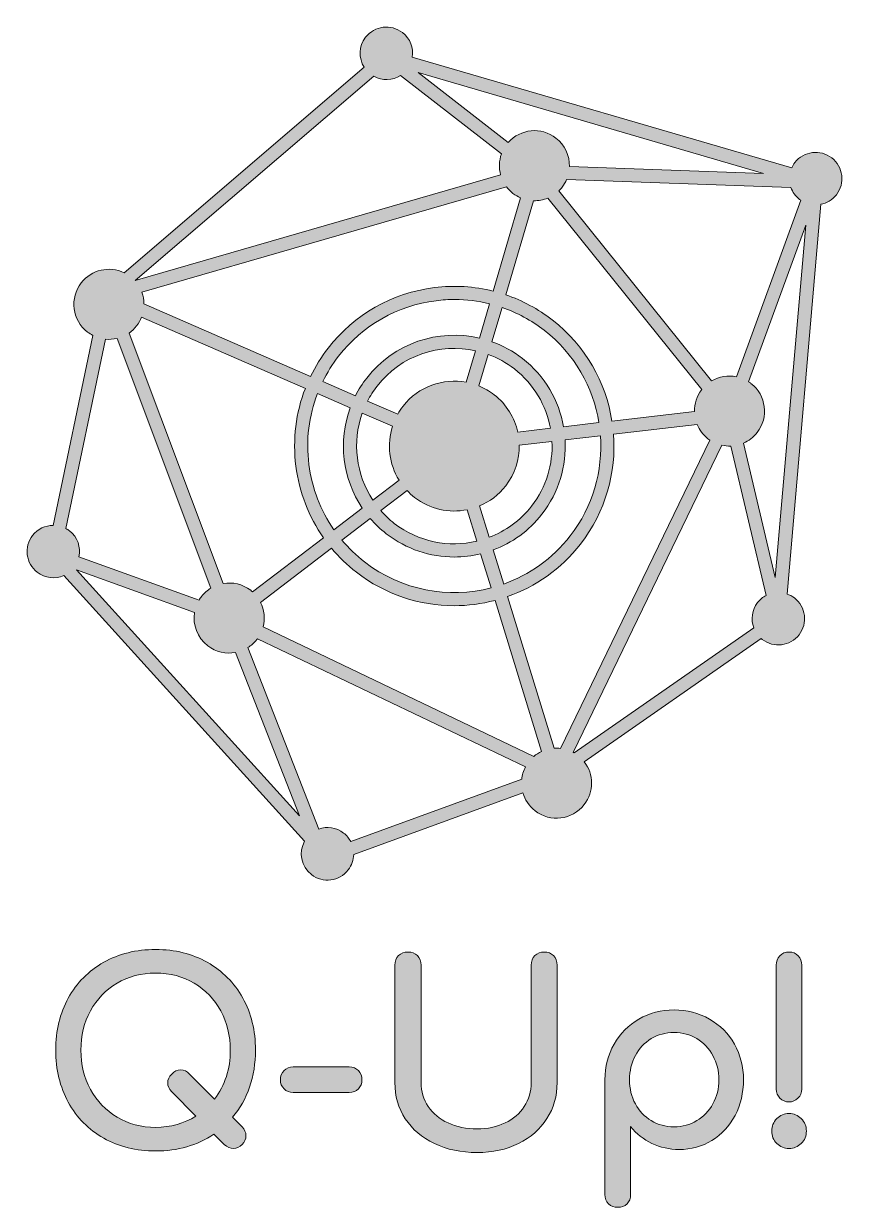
# Model space of a CAD drawing. Header units: inches. Extents: x 1.85 to 8.15, y -9.52 to -0.45.
import ezdxf

# ---------------------------------------------------------------- set-up
doc = ezdxf.new("R2010")
doc.units = ezdxf.units.IN
doc.header["$MEASUREMENT"] = 0
doc.layers.add('Capa 1', color=7, linetype='Continuous')

# ---------------------------------------------------------------- blocks, each defined once
blk = doc.blocks.new('block 2')
at = {"layer": 'Capa 1', "true_color": 0x040006}
h = blk.add_hatch(color=178, dxfattribs=at)
h.dxf.hatch_style = 2
edge = h.paths.add_edge_path()
edge.add_spline(control_points=[(8.0459, -1.4781), (7.958, -1.4098), (7.8314, -1.4257), (7.7631, -1.5136), (7.7531, -1.5265), (7.7455, -1.5404), (7.739, -1.5546), (7.739, -1.5546), (4.8296, -0.7053), (4.8296, -0.7053), (4.8396, -0.6359), (4.814, -0.5633), (4.7546, -0.5172), (4.6667, -0.4489), (4.5401, -0.4649), (4.4718, -0.5528), (4.4185, -0.6214), (4.4172, -0.7132), (4.4606, -0.7828), (4.4606, -0.7828), (2.6193, -2.3585), (2.6193, -2.3585), (2.5077, -2.3054), (2.3705, -2.3347), (2.2916, -2.4363), (2.2006, -2.5535), (2.2218, -2.7223), (2.3391, -2.8134), (2.3519, -2.8234), (2.3655, -2.8318), (2.3794, -2.8391), (2.3794, -2.8391), (2.0759, -4.2958), (2.0759, -4.2958), (2.0164, -4.2963), (1.9577, -4.3222), (1.9183, -4.3728), (1.8501, -4.4607), (1.866, -4.5873), (1.9539, -4.6556), (2.0141, -4.7024), (2.0921, -4.7087), (2.1574, -4.6805), (2.1574, -4.6805), (4.0039, -6.7165), (4.0039, -6.7165), (3.9563, -6.802), (3.9761, -6.9114), (4.0557, -6.9733), (4.1437, -7.0416), (4.2703, -7.0256), (4.3385, -6.9377), (4.3658, -6.9026), (4.3791, -6.8612), (4.3802, -6.8199), (4.3802, -6.8199), (5.6776, -6.3469), (5.6776, -6.3469), (5.6928, -6.3997), (5.7239, -6.4484), (5.7706, -6.4847), (5.8879, -6.5757), (6.0567, -6.5545), (6.1477, -6.4373), (6.2242, -6.3387), (6.2211, -6.2038), (6.1486, -6.1092), (6.1486, -6.1092), (7.5055, -5.1639), (7.5055, -5.1639), (7.508, -5.166), (7.5099, -5.1686), (7.5125, -5.1706), (7.6004, -5.2389), (7.7271, -5.2229), (7.7953, -5.135), (7.8636, -5.0471), (7.8477, -4.9205), (7.7598, -4.8522), (7.7422, -4.8386), (7.7229, -4.8292), (7.703, -4.8222), (7.703, -4.8222), (7.961, -1.8342), (7.961, -1.8342), (8.0071, -1.8251), (8.0504, -1.8009), (8.0815, -1.7609), (8.1498, -1.673), (8.1338, -1.5463), (8.0459, -1.4781)], knot_values=[0, 0, 0, 0, 1, 1, 1, 2, 2, 2, 3, 3, 3, 4, 4, 4, 5, 5, 5, 6, 6, 6, 7, 7, 7, 8, 8, 8, 9, 9, 9, 10, 10, 10, 11, 11, 11, 12, 12, 12, 13, 13, 13, 14, 14, 14, 15, 15, 15, 16, 16, 16, 17, 17, 17, 18, 18, 18, 19, 19, 19, 20, 20, 20, 21, 21, 21, 22, 22, 22, 23, 23, 23, 24, 24, 24, 25, 25, 25, 26, 26, 26, 27, 27, 27, 28, 28, 28, 29, 29, 29, 30, 30, 30, 30], degree=3, periodic=1)
edge = h.paths.add_edge_path()
edge.add_spline(control_points=[(7.7987, -1.7964), (7.8018, -1.7988), (7.8052, -1.8003), (7.8084, -1.8025), (7.8084, -1.8025), (7.3148, -3.156), (7.3148, -3.156), (7.25, -3.143), (7.1822, -3.1541), (7.1249, -3.1879), (7.1249, -3.1879), (5.9537, -1.73), (5.9537, -1.73), (5.9624, -1.7215), (5.9708, -1.7125), (5.9785, -1.7026), (5.9929, -1.6841), (6.0041, -1.6641), (6.013, -1.6435), (6.013, -1.6435), (7.733, -1.7051), (7.733, -1.7051), (7.7454, -1.74), (7.7673, -1.772), (7.7987, -1.7964)], knot_values=[0, 0, 0, 0, 1, 1, 1, 2, 2, 2, 3, 3, 3, 4, 4, 4, 5, 5, 5, 6, 6, 6, 7, 7, 7, 8, 8, 8, 8], degree=3, periodic=1)
edge = h.paths.add_edge_path()
edge.add_spline(control_points=[(4.6778, -3.5364), (4.6338, -3.6743), (4.6522, -3.8252), (4.7278, -3.9485), (4.7278, -3.9485), (4.5271, -4.1018), (4.5271, -4.1018), (4.3974, -3.9054), (4.367, -3.6574), (4.4461, -3.4355), (4.4461, -3.4355), (4.6778, -3.5364), (4.6778, -3.5364)], knot_values=[0, 0, 0, 0, 1, 1, 1, 2, 2, 2, 3, 3, 3, 4, 4, 4, 4], degree=3, periodic=1)
edge = h.paths.add_edge_path()
edge.add_spline(control_points=[(4.4864, -3.3432), (4.5071, -3.3033), (4.5311, -3.2645), (4.5596, -3.2278), (4.743, -2.9915), (5.0407, -2.896), (5.315, -2.9567), (5.315, -2.9567), (5.2438, -3.1985), (5.2438, -3.1985), (5.0662, -3.1654), (4.8769, -3.2298), (4.7585, -3.3823), (4.7431, -3.4021), (4.7301, -3.4229), (4.7181, -3.4441), (4.7181, -3.4441), (4.4864, -3.3432), (4.4864, -3.3432)], knot_values=[0, 0, 0, 0, 1, 1, 1, 2, 2, 2, 3, 3, 3, 4, 4, 4, 5, 5, 5, 6, 6, 6, 6], degree=3, periodic=1)
edge = h.paths.add_edge_path()
edge.add_spline(control_points=[(4.7891, -4.0285), (4.8067, -4.0472), (4.8255, -4.0652), (4.8464, -4.0815), (4.9653, -4.1738), (5.1128, -4.2034), (5.2497, -4.1761), (5.2497, -4.1761), (5.324, -4.4173), (5.324, -4.4173), (5.1109, -4.4673), (4.8779, -4.4247), (4.6919, -4.2804), (4.6534, -4.2505), (4.619, -4.2173), (4.588, -4.182), (4.588, -4.182), (4.7891, -4.0285), (4.7891, -4.0285)], knot_values=[0, 0, 0, 0, 1, 1, 1, 2, 2, 2, 3, 3, 3, 4, 4, 4, 5, 5, 5, 6, 6, 6, 6], degree=3, periodic=1)
edge = h.paths.add_edge_path()
edge.add_spline(control_points=[(4.48, -3.166), (4.4462, -3.2095), (4.4175, -3.2553), (4.3934, -3.3027), (4.3934, -3.3027), (4.1427, -3.1935), (4.1427, -3.1935), (4.1762, -3.1254), (4.2168, -3.0601), (4.2645, -2.9987), (4.4486, -2.7616), (4.714, -2.6104), (5.0118, -2.5729), (5.0595, -2.5669), (5.107, -2.5639), (5.1543, -2.5639), (5.245, -2.5639), (5.3344, -2.5751), (5.4212, -2.5965), (5.4212, -2.5965), (5.3438, -2.8592), (5.3438, -2.8592), (5.0307, -2.7872), (4.6896, -2.896), (4.48, -3.166)], knot_values=[0, 0, 0, 0, 1, 1, 1, 2, 2, 2, 3, 3, 3, 4, 4, 4, 5, 5, 5, 6, 6, 6, 7, 7, 7, 8, 8, 8, 8], degree=3, periodic=1)
edge = h.paths.add_edge_path()
edge.add_spline(control_points=[(5.412, -2.9844), (5.4823, -3.0103), (5.5499, -3.0471), (5.6121, -3.0955), (5.7631, -3.2127), (5.8562, -3.3768), (5.8884, -3.5514), (5.8884, -3.5514), (5.6385, -3.5805), (5.6385, -3.5805), (5.6143, -3.4708), (5.5533, -3.3686), (5.4576, -3.2944), (5.4209, -3.2659), (5.3814, -3.2438), (5.3404, -3.2271), (5.3404, -3.2271), (5.412, -2.9844), (5.412, -2.9844)], knot_values=[0, 0, 0, 0, 1, 1, 1, 2, 2, 2, 3, 3, 3, 4, 4, 4, 5, 5, 5, 6, 6, 6, 6], degree=3, periodic=1)
edge = h.paths.add_edge_path()
edge.add_spline(control_points=[(5.6739, -3.0158), (5.6014, -2.9596), (5.5226, -2.9171), (5.4405, -2.8875), (5.4405, -2.8875), (5.518, -2.6248), (5.518, -2.6248), (5.6331, -2.6646), (5.7423, -2.7234), (5.8413, -2.8003), (6.0746, -2.9815), (6.2167, -3.2371), (6.2605, -3.508), (6.2605, -3.508), (5.9895, -3.5396), (5.9895, -3.5396), (5.954, -3.339), (5.8471, -3.1503), (5.6739, -3.0158)], knot_values=[0, 0, 0, 0, 1, 1, 1, 2, 2, 2, 3, 3, 3, 4, 4, 4, 5, 5, 5, 6, 6, 6, 6], degree=3, periodic=1)
edge = h.paths.add_edge_path()
edge.add_spline(control_points=[(5.4497, -2.4997), (5.3044, -2.4633), (5.1522, -2.4536), (4.9992, -2.4729), (4.6747, -2.5138), (4.3855, -2.6785), (4.1848, -2.9369), (4.132, -3.005), (4.0871, -3.0775), (4.0502, -3.1533), (4.0502, -3.1533), (2.7724, -2.5969), (2.7724, -2.5969), (2.7719, -2.5667), (2.7662, -2.5368), (2.7558, -2.5083), (2.7558, -2.5083), (5.5525, -1.7003), (5.5525, -1.7003), (5.5663, -1.7185), (5.5825, -1.7354), (5.6014, -1.7501), (5.6199, -1.7645), (5.6399, -1.7758), (5.6605, -1.7846), (5.6605, -1.7846), (5.4497, -2.4997), (5.4497, -2.4997)], knot_values=[0, 0, 0, 0, 1, 1, 1, 2, 2, 2, 3, 3, 3, 4, 4, 4, 5, 5, 5, 6, 6, 6, 7, 7, 7, 8, 8, 8, 9, 9, 9, 9], degree=3, periodic=1)
edge = h.paths.add_edge_path()
edge.add_spline(control_points=[(4.1021, -3.2858), (4.1021, -3.2858), (4.3532, -3.3951), (4.3532, -3.3951), (4.2597, -3.6506), (4.2948, -3.9378), (4.4465, -4.1633), (4.4465, -4.1633), (4.2289, -4.3295), (4.2289, -4.3295), (4.1263, -4.1822), (4.0601, -4.0114), (4.037, -3.8282), (4.0136, -3.6417), (4.0365, -3.4564), (4.1021, -3.2858)], knot_values=[0, 0, 0, 0, 1, 1, 1, 2, 2, 2, 3, 3, 3, 4, 4, 4, 5, 5, 5, 5], degree=3, periodic=1)
edge = h.paths.add_edge_path()
edge.add_spline(control_points=[(4.5075, -4.2435), (4.5437, -4.2855), (4.5846, -4.3247), (4.6301, -4.36), (4.785, -4.4803), (4.9687, -4.5385), (5.1511, -4.5385), (5.2194, -4.5385), (5.2874, -4.53), (5.3538, -4.5139), (5.3538, -4.5139), (5.4342, -4.775), (5.4342, -4.775), (5.1085, -4.8591), (4.7486, -4.7973), (4.4628, -4.5755), (4.3987, -4.5258), (4.3412, -4.4699), (4.2903, -4.4093), (4.2903, -4.4093), (4.5075, -4.2435), (4.5075, -4.2435)], knot_values=[0, 0, 0, 0, 1, 1, 1, 2, 2, 2, 3, 3, 3, 4, 4, 4, 5, 5, 5, 6, 6, 6, 7, 7, 7, 7], degree=3, periodic=1)
edge = h.paths.add_edge_path()
edge.add_spline(control_points=[(5.4202, -4.3873), (5.4202, -4.3873), (5.3461, -4.1466), (5.3461, -4.1466), (5.4221, -4.1146), (5.4913, -4.0634), (5.5456, -3.9935), (5.6178, -3.9005), (5.6516, -3.7899), (5.65, -3.6807), (5.65, -3.6807), (5.9004, -3.6515), (5.9004, -3.6515), (5.9089, -3.8244), (5.8587, -4.0009), (5.7445, -4.148), (5.6573, -4.2602), (5.5441, -4.34), (5.4202, -4.3873)], knot_values=[0, 0, 0, 0, 1, 1, 1, 2, 2, 2, 3, 3, 3, 4, 4, 4, 5, 5, 5, 6, 6, 6, 6], degree=3, periodic=1)
edge = h.paths.add_edge_path()
edge.add_spline(control_points=[(5.8241, -4.2098), (5.9551, -4.041), (6.0123, -3.838), (6.0009, -3.6398), (6.0009, -3.6398), (6.2723, -3.6081), (6.2723, -3.6081), (6.2914, -3.8751), (6.2162, -4.1497), (6.0396, -4.3772), (5.9036, -4.5524), (5.7255, -4.676), (5.5305, -4.7455), (5.5305, -4.7455), (5.4501, -4.4843), (5.4501, -4.4843), (5.5932, -4.431), (5.7238, -4.339), (5.8241, -4.2098)], knot_values=[0, 0, 0, 0, 1, 1, 1, 2, 2, 2, 3, 3, 3, 4, 4, 4, 5, 5, 5, 6, 6, 6, 6], degree=3, periodic=1)
edge = h.paths.add_edge_path()
edge.add_spline(control_points=[(5.9031, -2.7207), (5.7939, -2.636), (5.6735, -2.5715), (5.5464, -2.5282), (5.5464, -2.5282), (5.7593, -1.8062), (5.7593, -1.8062), (5.7969, -1.8071), (5.8343, -1.8003), (5.8692, -1.7858), (5.8692, -1.7858), (7.0491, -3.2545), (7.0491, -3.2545), (7.0103, -3.3045), (6.9921, -3.364), (6.9929, -3.4227), (6.9929, -3.4227), (6.3606, -3.4964), (6.3606, -3.4964), (6.3137, -3.1995), (6.1586, -2.9192), (5.9031, -2.7207)], knot_values=[0, 0, 0, 0, 1, 1, 1, 2, 2, 2, 3, 3, 3, 4, 4, 4, 5, 5, 5, 6, 6, 6, 7, 7, 7, 7], degree=3, periodic=1)
edge = h.paths.add_edge_path()
edge.add_spline(control_points=[(7.5236, -1.5967), (7.5236, -1.5967), (6.0346, -1.5434), (6.0346, -1.5434), (6.0362, -1.4614), (6.0008, -1.3797), (5.931, -1.3256), (5.8184, -1.2381), (5.6583, -1.2545), (5.5652, -1.3599), (5.5652, -1.3599), (4.874, -0.8232), (4.874, -0.8232), (4.874, -0.8232), (7.5236, -1.5967), (7.5236, -1.5967)], knot_values=[0, 0, 0, 0, 1, 1, 1, 2, 2, 2, 3, 3, 3, 4, 4, 4, 5, 5, 5, 5], degree=3, periodic=1)
edge = h.paths.add_edge_path()
edge.add_spline(control_points=[(4.5343, -0.8524), (4.5993, -0.8882), (4.6776, -0.8847), (4.7388, -0.8458), (4.7388, -0.8458), (5.5133, -1.4473), (5.5133, -1.4473), (5.4945, -1.4996), (5.4929, -1.556), (5.5072, -1.6085), (5.5072, -1.6085), (2.7046, -2.4181), (2.7046, -2.4181), (2.7046, -2.4181), (4.5343, -0.8524), (4.5343, -0.8524)], knot_values=[0, 0, 0, 0, 1, 1, 1, 2, 2, 2, 3, 3, 3, 4, 4, 4, 5, 5, 5, 5], degree=3, periodic=1)
edge = h.paths.add_edge_path()
edge.add_spline(control_points=[(2.7161, -2.7659), (2.7324, -2.745), (2.7449, -2.7224), (2.7541, -2.6989), (2.7541, -2.6989), (4.0097, -3.2455), (4.0097, -3.2455), (3.9369, -3.4327), (3.9113, -3.636), (3.937, -3.8407), (3.9623, -4.0419), (4.0353, -4.2294), (4.1486, -4.3907), (4.1486, -4.3907), (3.6047, -4.8061), (3.6047, -4.8061), (3.6, -4.802), (3.5955, -4.7978), (3.5905, -4.7939), (3.5284, -4.7457), (3.4518, -4.7293), (3.38, -4.7416), (3.38, -4.7416), (2.658, -2.8213), (2.658, -2.8213), (2.6795, -2.8062), (2.6992, -2.7878), (2.7161, -2.7659)], knot_values=[0, 0, 0, 0, 1, 1, 1, 2, 2, 2, 3, 3, 3, 4, 4, 4, 5, 5, 5, 6, 6, 6, 7, 7, 7, 8, 8, 8, 9, 9, 9, 9], degree=3, periodic=1)
edge = h.paths.add_edge_path()
edge.add_spline(control_points=[(2.2011, -4.3372), (2.1925, -4.3305), (2.1832, -4.3252), (2.1738, -4.3201), (2.1738, -4.3201), (2.4763, -2.8682), (2.4763, -2.8682), (2.5063, -2.8712), (2.5366, -2.8694), (2.5658, -2.8625), (2.5658, -2.8625), (3.2857, -4.7771), (3.2857, -4.7771), (3.2586, -4.7936), (3.234, -4.8149), (3.2134, -4.8413), (3.2064, -4.8503), (3.2003, -4.8597), (3.1947, -4.8693), (3.1947, -4.8693), (2.2742, -4.537), (2.2742, -4.537), (2.2891, -4.4642), (2.2638, -4.3859), (2.2011, -4.3372)], knot_values=[0, 0, 0, 0, 1, 1, 1, 2, 2, 2, 3, 3, 3, 4, 4, 4, 5, 5, 5, 6, 6, 6, 7, 7, 7, 8, 8, 8, 8], degree=3, periodic=1)
edge = h.paths.add_edge_path()
edge.add_spline(control_points=[(2.2539, -4.6368), (2.2539, -4.6368), (3.1603, -4.9639), (3.1603, -4.9639), (3.1455, -5.0576), (3.1807, -5.1562), (3.2608, -5.2184), (3.3239, -5.2674), (3.4019, -5.2836), (3.4747, -5.2701), (3.4747, -5.2701), (3.9648, -6.5234), (3.9648, -6.5234), (3.9648, -6.5234), (2.2539, -4.6368), (2.2539, -4.6368)], knot_values=[0, 0, 0, 0, 1, 1, 1, 2, 2, 2, 3, 3, 3, 4, 4, 4, 5, 5, 5, 5], degree=3, periodic=1)
edge = h.paths.add_edge_path()
edge.add_spline(control_points=[(5.6686, -6.2429), (5.6686, -6.2429), (4.3576, -6.7209), (4.3576, -6.7209), (4.3446, -6.696), (4.3266, -6.6733), (4.303, -6.6549), (4.2468, -6.6113), (4.1749, -6.6024), (4.1124, -6.6244), (4.1124, -6.6244), (3.5686, -5.2334), (3.5686, -5.2334), (3.5944, -5.2172), (3.6181, -5.1965), (3.6379, -5.171), (3.6393, -5.1692), (3.6404, -5.1672), (3.6418, -5.1654), (3.6418, -5.1654), (5.6972, -6.1486), (5.6972, -6.1486), (5.6816, -6.1785), (5.6722, -6.2105), (5.6686, -6.2429)], knot_values=[0, 0, 0, 0, 1, 1, 1, 2, 2, 2, 3, 3, 3, 4, 4, 4, 5, 5, 5, 6, 6, 6, 7, 7, 7, 8, 8, 8, 8], degree=3, periodic=1)
edge = h.paths.add_edge_path()
edge.add_spline(control_points=[(5.7615, -6.0676), (5.7615, -6.0676), (3.6855, -5.0746), (3.6855, -5.0746), (3.7021, -5.0115), (3.6948, -4.9444), (3.6658, -4.8862), (3.6658, -4.8862), (4.2101, -4.4705), (4.2101, -4.4705), (4.2663, -4.538), (4.33, -4.6), (4.401, -4.6551), (4.6239, -4.8282), (4.8882, -4.912), (5.1507, -4.912), (5.2564, -4.912), (5.3616, -4.898), (5.4638, -4.8711), (5.4638, -4.8711), (5.8207, -6.0297), (5.8207, -6.0297), (5.7997, -6.0396), (5.7797, -6.0521), (5.7615, -6.0676)], knot_values=[0, 0, 0, 0, 1, 1, 1, 2, 2, 2, 3, 3, 3, 4, 4, 4, 5, 5, 5, 6, 6, 6, 7, 7, 7, 8, 8, 8, 8], degree=3, periodic=1)
edge = h.paths.add_edge_path()
edge.add_spline(control_points=[(5.9184, -6.0045), (5.9184, -6.0045), (5.5602, -4.8419), (5.5602, -4.8419), (5.7743, -4.7665), (5.97, -4.6312), (6.1192, -4.439), (6.3127, -4.1898), (6.3946, -3.8888), (6.3725, -3.5965), (6.3725, -3.5965), (7.0133, -3.5218), (7.0133, -3.5218), (7.0305, -3.5636), (7.0583, -3.6017), (7.0966, -3.6314), (7.1014, -3.6352), (7.1064, -3.6384), (7.1114, -3.6418), (7.1114, -3.6418), (5.966, -6.0057), (5.966, -6.0057), (5.9501, -6.0039), (5.9342, -6.0035), (5.9184, -6.0045)], knot_values=[0, 0, 0, 0, 1, 1, 1, 2, 2, 2, 3, 3, 3, 4, 4, 4, 5, 5, 5, 6, 6, 6, 7, 7, 7, 8, 8, 8, 8], degree=3, periodic=1)
edge = h.paths.add_edge_path()
edge.add_spline(control_points=[(7.477, -4.8878), (7.4326, -4.9449), (7.4244, -5.0181), (7.4477, -5.0813), (7.4477, -5.0813), (6.0709, -6.0406), (6.0709, -6.0406), (6.0683, -6.0391), (6.0657, -6.0377), (6.0632, -6.0363), (6.0632, -6.0363), (7.2041, -3.6815), (7.2041, -3.6815), (7.2261, -3.6863), (7.2485, -3.6885), (7.2707, -3.6877), (7.2707, -3.6877), (7.5422, -4.8335), (7.5422, -4.8335), (7.5176, -4.8465), (7.4951, -4.8644), (7.477, -4.8878)], knot_values=[0, 0, 0, 0, 1, 1, 1, 2, 2, 2, 3, 3, 3, 4, 4, 4, 5, 5, 5, 6, 6, 6, 7, 7, 7, 7], degree=3, periodic=1)
edge = h.paths.add_edge_path()
edge.add_spline(control_points=[(7.6129, -4.6949), (7.6129, -4.6949), (7.369, -3.6655), (7.369, -3.6655), (7.4089, -3.6481), (7.4451, -3.6208), (7.4737, -3.584), (7.5647, -3.4668), (7.5435, -3.298), (7.4263, -3.2069), (7.4204, -3.2024), (7.4143, -3.1983), (7.4082, -3.1943), (7.4082, -3.1943), (7.8462, -1.9931), (7.8462, -1.9931), (7.8462, -1.9931), (7.6129, -4.6949), (7.6129, -4.6949)], knot_values=[0, 0, 0, 0, 1, 1, 1, 2, 2, 2, 3, 3, 3, 4, 4, 4, 5, 5, 5, 6, 6, 6, 6], degree=3, periodic=1)
h = blk.add_hatch(color=178, dxfattribs=at)
h.dxf.hatch_style = 2
edge = h.paths.add_edge_path()
edge.add_spline(control_points=[(3.258, -7.6464), (3.1417, -7.5808), (3.0095, -7.5481), (2.8617, -7.5481), (2.7125, -7.5481), (2.5798, -7.5808), (2.4634, -7.6464), (2.347, -7.7119), (2.2567, -7.8033), (2.1924, -7.9203), (2.1281, -8.0373), (2.096, -8.1704), (2.096, -8.3195), (2.096, -8.4687), (2.1281, -8.6021), (2.1924, -8.7197), (2.2567, -8.8374), (2.347, -8.929), (2.4634, -8.9946), (2.5798, -9.0602), (2.7125, -9.093), (2.8617, -9.093), (3.0314, -9.093), (3.1806, -9.0499), (3.3091, -8.9637), (3.3091, -8.9637), (3.3883, -9.0429), (3.3883, -9.0429), (3.4114, -9.0634), (3.4345, -9.0737), (3.4577, -9.0737), (3.4821, -9.0737), (3.5046, -9.0634), (3.5252, -9.0429), (3.5445, -9.0236), (3.5541, -9.0011), (3.5541, -8.9753), (3.5541, -8.9509), (3.5445, -8.9284), (3.5252, -8.9078), (3.5252, -8.9078), (3.4519, -8.8345), (3.4519, -8.8345), (3.5085, -8.7677), (3.5519, -8.6905), (3.5821, -8.6031), (3.6123, -8.5156), (3.6274, -8.4212), (3.6274, -8.3195), (3.6274, -8.1704), (3.5949, -8.0373), (3.53, -7.9203), (3.4651, -7.8033), (3.3744, -7.7119), (3.258, -7.6464)], knot_values=[0, 0, 0, 0, 1, 1, 1, 2, 2, 2, 3, 3, 3, 4, 4, 4, 5, 5, 5, 6, 6, 6, 7, 7, 7, 8, 8, 8, 9, 9, 9, 10, 10, 10, 11, 11, 11, 12, 12, 12, 13, 13, 13, 14, 14, 14, 15, 15, 15, 16, 16, 16, 17, 17, 17, 18, 18, 18, 18], degree=3, periodic=1)
edge = h.paths.add_edge_path()
edge.add_spline(control_points=[(3.313, -8.6957), (3.313, -8.6957), (3.1221, -8.5028), (3.1221, -8.5028), (3.1028, -8.4822), (3.0803, -8.4719), (3.0546, -8.4719), (3.0288, -8.4719), (3.0057, -8.4822), (2.9851, -8.5028), (2.9646, -8.5234), (2.9543, -8.5459), (2.9543, -8.5703), (2.9543, -8.5934), (2.9646, -8.6165), (2.9851, -8.6397), (2.9851, -8.6397), (3.1703, -8.8249), (3.1703, -8.8249), (3.0803, -8.8828), (2.9774, -8.9117), (2.8617, -8.9117), (2.7524, -8.9117), (2.654, -8.8857), (2.5666, -8.8336), (2.4791, -8.7815), (2.411, -8.7104), (2.3622, -8.6204), (2.3132, -8.5305), (2.2888, -8.4301), (2.2888, -8.3195), (2.2888, -8.209), (2.3132, -8.1087), (2.3622, -8.0187), (2.411, -7.9286), (2.4788, -7.8579), (2.5656, -7.8065), (2.6524, -7.755), (2.7511, -7.7293), (2.8617, -7.7293), (2.9723, -7.7293), (3.071, -7.755), (3.1578, -7.8065), (3.2445, -7.8579), (3.3124, -7.9286), (3.3612, -8.0187), (3.4101, -8.1087), (3.4345, -8.209), (3.4345, -8.3195), (3.4345, -8.4635), (3.394, -8.5889), (3.313, -8.6957)], knot_values=[0, 0, 0, 0, 1, 1, 1, 2, 2, 2, 3, 3, 3, 4, 4, 4, 5, 5, 5, 6, 6, 6, 7, 7, 7, 8, 8, 8, 9, 9, 9, 10, 10, 10, 11, 11, 11, 12, 12, 12, 13, 13, 13, 14, 14, 14, 15, 15, 15, 16, 16, 16, 17, 17, 17, 17], degree=3, periodic=1)
h = blk.add_hatch(color=178, dxfattribs=at)
h.dxf.hatch_style = 2
edge = h.paths.add_edge_path()
edge.add_spline(control_points=[(5.8417, -7.5673), (5.8133, -7.5673), (5.7896, -7.5767), (5.7703, -7.5953), (5.751, -7.6139), (5.7413, -7.6381), (5.7413, -7.6676), (5.7413, -7.6676), (5.7413, -8.5684), (5.7413, -8.5684), (5.7413, -8.6365), (5.7236, -8.6976), (5.6883, -8.7516), (5.6529, -8.8056), (5.6038, -8.8477), (5.5408, -8.8779), (5.4777, -8.9082), (5.4063, -8.9232), (5.3266, -8.9232), (5.2431, -8.9232), (5.1688, -8.9082), (5.1039, -8.8779), (5.0389, -8.8477), (4.9882, -8.8056), (4.9515, -8.7516), (4.9149, -8.6976), (4.8965, -8.6365), (4.8965, -8.5684), (4.8965, -8.5684), (4.8965, -7.6676), (4.8965, -7.6676), (4.8965, -7.6381), (4.8872, -7.6139), (4.8686, -7.5953), (4.8499, -7.5767), (4.8258, -7.5673), (4.7963, -7.5673), (4.7679, -7.5673), (4.7442, -7.5767), (4.7249, -7.5953), (4.7056, -7.6139), (4.696, -7.6381), (4.696, -7.6676), (4.696, -7.6676), (4.696, -8.5684), (4.696, -8.5684), (4.696, -8.6725), (4.7226, -8.7651), (4.776, -8.8461), (4.8293, -8.9271), (4.9039, -8.9904), (4.9997, -9.0361), (5.0955, -9.0817), (5.2045, -9.1045), (5.3266, -9.1045), (5.4449, -9.1045), (5.5507, -9.0817), (5.6439, -9.0361), (5.7371, -8.9904), (5.8098, -8.9268), (5.8619, -8.8451), (5.914, -8.7635), (5.94, -8.6713), (5.94, -8.5684), (5.94, -8.5684), (5.94, -7.6676), (5.94, -7.6676), (5.94, -7.6381), (5.9307, -7.6139), (5.9121, -7.5953), (5.8934, -7.5767), (5.8699, -7.5673), (5.8417, -7.5673)], knot_values=[0, 0, 0, 0, 1, 1, 1, 2, 2, 2, 3, 3, 3, 4, 4, 4, 5, 5, 5, 6, 6, 6, 7, 7, 7, 8, 8, 8, 9, 9, 9, 10, 10, 10, 11, 11, 11, 12, 12, 12, 13, 13, 13, 14, 14, 14, 15, 15, 15, 16, 16, 16, 17, 17, 17, 18, 18, 18, 19, 19, 19, 20, 20, 20, 21, 21, 21, 22, 22, 22, 23, 23, 23, 24, 24, 24, 24], degree=3, periodic=1)
h = blk.add_hatch(color=178, dxfattribs=at)
h.dxf.hatch_style = 2
edge = h.paths.add_edge_path()
edge.add_spline(control_points=[(7.7182, -8.7168), (7.7439, -8.7168), (7.7668, -8.7072), (7.7867, -8.6879), (7.8067, -8.6686), (7.8166, -8.6455), (7.8166, -8.6185), (7.8166, -8.6185), (7.8166, -7.6676), (7.8166, -7.6676), (7.8166, -7.6393), (7.8072, -7.6156), (7.7887, -7.5963), (7.77, -7.577), (7.7465, -7.5673), (7.7182, -7.5673), (7.6899, -7.5673), (7.6665, -7.577), (7.6478, -7.5963), (7.6292, -7.6156), (7.6199, -7.6393), (7.6199, -7.6676), (7.6199, -7.6676), (7.6199, -8.6185), (7.6199, -8.6185), (7.6199, -8.6455), (7.6295, -8.6686), (7.6488, -8.6879), (7.6681, -8.7072), (7.6913, -8.7168), (7.7182, -8.7168)], knot_values=[0, 0, 0, 0, 1, 1, 1, 2, 2, 2, 3, 3, 3, 4, 4, 4, 5, 5, 5, 6, 6, 6, 7, 7, 7, 8, 8, 8, 9, 9, 9, 10, 10, 10, 10], degree=3, periodic=1)
h = blk.add_hatch(color=178, dxfattribs=at)
h.dxf.hatch_style = 2
edge = h.paths.add_edge_path()
edge.add_spline(control_points=[(7.1078, -8.0813), (7.0261, -8.0344), (6.9359, -8.0109), (6.8369, -8.0109), (6.7378, -8.0109), (6.6481, -8.0344), (6.5677, -8.0813), (6.4874, -8.1283), (6.4237, -8.1926), (6.3768, -8.2742), (6.3298, -8.3559), (6.3064, -8.4468), (6.3064, -8.5471), (6.3064, -8.5471), (6.3064, -9.4267), (6.3064, -9.4267), (6.3064, -9.4562), (6.3157, -9.48), (6.3344, -9.498), (6.353, -9.516), (6.3765, -9.525), (6.4048, -9.525), (6.4344, -9.525), (6.4581, -9.516), (6.4761, -9.498), (6.4941, -9.48), (6.5032, -9.4562), (6.5032, -9.4267), (6.5032, -9.4267), (6.5032, -8.9059), (6.5032, -8.9059), (6.5481, -8.9612), (6.6028, -9.0043), (6.6671, -9.0351), (6.7314, -9.0659), (6.8008, -9.0814), (6.8754, -9.0814), (6.968, -9.0814), (7.0519, -9.0583), (7.1271, -9.0119), (7.2024, -8.9657), (7.2615, -8.9017), (7.3046, -8.82), (7.3476, -8.7384), (7.3692, -8.6474), (7.3692, -8.5471), (7.3692, -8.4468), (7.346, -8.3559), (7.2997, -8.2742), (7.2535, -8.1926), (7.1894, -8.1283), (7.1078, -8.0813)], knot_values=[0, 0, 0, 0, 1, 1, 1, 2, 2, 2, 3, 3, 3, 4, 4, 4, 5, 5, 5, 6, 6, 6, 7, 7, 7, 8, 8, 8, 9, 9, 9, 10, 10, 10, 11, 11, 11, 12, 12, 12, 13, 13, 13, 14, 14, 14, 15, 15, 15, 16, 16, 16, 17, 17, 17, 17], degree=3, periodic=1)
edge = h.paths.add_edge_path()
edge.add_spline(control_points=[(7.1348, -8.7313), (7.1046, -8.786), (7.0635, -8.829), (7.0114, -8.8605), (6.9593, -8.8921), (6.9011, -8.9078), (6.8369, -8.9078), (6.7725, -8.9078), (6.7144, -8.8921), (6.6623, -8.8605), (6.6102, -8.829), (6.5694, -8.786), (6.5398, -8.7313), (6.5102, -8.6767), (6.4954, -8.6153), (6.4954, -8.5471), (6.4954, -8.479), (6.5102, -8.4173), (6.5398, -8.362), (6.5694, -8.3067), (6.6102, -8.2633), (6.6623, -8.2317), (6.7144, -8.2003), (6.7725, -8.1845), (6.8369, -8.1845), (6.9011, -8.1845), (6.9593, -8.2003), (7.0114, -8.2317), (7.0635, -8.2633), (7.1046, -8.3067), (7.1348, -8.362), (7.165, -8.4173), (7.1802, -8.479), (7.1802, -8.5471), (7.1802, -8.6153), (7.165, -8.6767), (7.1348, -8.7313)], knot_values=[0, 0, 0, 0, 1, 1, 1, 2, 2, 2, 3, 3, 3, 4, 4, 4, 5, 5, 5, 6, 6, 6, 7, 7, 7, 8, 8, 8, 9, 9, 9, 10, 10, 10, 11, 11, 11, 12, 12, 12, 12], degree=3, periodic=1)
h = blk.add_hatch(color=178, dxfattribs=at)
h.dxf.hatch_style = 2
edge = h.paths.add_edge_path()
edge.add_spline(control_points=[(4.3469, -8.4488), (4.3469, -8.4488), (3.9167, -8.4488), (3.9167, -8.4488), (3.8884, -8.4488), (3.865, -8.4581), (3.8463, -8.4767), (3.8276, -8.4954), (3.8183, -8.5188), (3.8183, -8.5471), (3.8183, -8.5754), (3.8276, -8.5986), (3.8463, -8.6165), (3.865, -8.6346), (3.8884, -8.6436), (3.9167, -8.6436), (3.9167, -8.6436), (4.3469, -8.6436), (4.3469, -8.6436), (4.3751, -8.6436), (4.3982, -8.6346), (4.4163, -8.6165), (4.4342, -8.5986), (4.4433, -8.5754), (4.4433, -8.5471), (4.4433, -8.5188), (4.4342, -8.4954), (4.4163, -8.4767), (4.3982, -8.4581), (4.3751, -8.4488), (4.3469, -8.4488)], knot_values=[0, 0, 0, 0, 1, 1, 1, 2, 2, 2, 3, 3, 3, 4, 4, 4, 5, 5, 5, 6, 6, 6, 7, 7, 7, 8, 8, 8, 9, 9, 9, 10, 10, 10, 10], degree=3, periodic=1)
h = blk.add_hatch(color=178, dxfattribs=at)
h.dxf.hatch_style = 2
edge = h.paths.add_edge_path()
edge.add_spline(control_points=[(7.7182, -8.8056), (7.6823, -8.8056), (7.651, -8.8188), (7.6247, -8.8451), (7.5984, -8.8715), (7.5852, -8.9033), (7.5852, -8.9406), (7.5852, -8.9779), (7.5984, -9.0094), (7.6247, -9.0351), (7.651, -9.0608), (7.6823, -9.0737), (7.7182, -9.0737), (7.7542, -9.0737), (7.7854, -9.0608), (7.8118, -9.0351), (7.8382, -9.0094), (7.8513, -8.9779), (7.8513, -8.9406), (7.8513, -8.9033), (7.8382, -8.8715), (7.8118, -8.8451), (7.7854, -8.8188), (7.7542, -8.8056), (7.7182, -8.8056)], knot_values=[0, 0, 0, 0, 1, 1, 1, 2, 2, 2, 3, 3, 3, 4, 4, 4, 5, 5, 5, 6, 6, 6, 7, 7, 7, 8, 8, 8, 8], degree=3, periodic=1)
at = {"layer": 'Capa 1', "lineweight": 0}
for points, knots in [([(8.0459, -1.4781), (7.958, -1.4098), (7.8314, -1.4257), (7.7631, -1.5136), (7.7531, -1.5265), (7.7455, -1.5404), (7.739, -1.5546), (7.739, -1.5546), (4.8296, -0.7053), (4.8296, -0.7053), (4.8396, -0.6359), (4.814, -0.5633), (4.7546, -0.5172), (4.6667, -0.4489), (4.5401, -0.4649), (4.4718, -0.5528), (4.4185, -0.6214), (4.4172, -0.7132), (4.4606, -0.7828), (4.4606, -0.7828), (2.6193, -2.3585), (2.6193, -2.3585), (2.5077, -2.3054), (2.3705, -2.3347), (2.2916, -2.4363), (2.2006, -2.5535), (2.2218, -2.7223), (2.3391, -2.8134), (2.3519, -2.8234), (2.3655, -2.8318), (2.3794, -2.8391), (2.3794, -2.8391), (2.0759, -4.2958), (2.0759, -4.2958), (2.0164, -4.2963), (1.9577, -4.3222), (1.9183, -4.3728), (1.8501, -4.4607), (1.866, -4.5873), (1.9539, -4.6556), (2.0141, -4.7024), (2.0921, -4.7087), (2.1574, -4.6805), (2.1574, -4.6805), (4.0039, -6.7165), (4.0039, -6.7165), (3.9563, -6.802), (3.9761, -6.9114), (4.0557, -6.9733), (4.1437, -7.0416), (4.2703, -7.0256), (4.3385, -6.9377), (4.3658, -6.9026), (4.3791, -6.8612), (4.3802, -6.8199), (4.3802, -6.8199), (5.6776, -6.3469), (5.6776, -6.3469), (5.6928, -6.3997), (5.7239, -6.4484), (5.7706, -6.4847), (5.8879, -6.5757), (6.0567, -6.5545), (6.1477, -6.4373), (6.2242, -6.3387), (6.2211, -6.2038), (6.1486, -6.1092), (6.1486, -6.1092), (7.5055, -5.1639), (7.5055, -5.1639), (7.508, -5.166), (7.5099, -5.1686), (7.5125, -5.1706), (7.6004, -5.2389), (7.7271, -5.2229), (7.7953, -5.135), (7.8636, -5.0471), (7.8477, -4.9205), (7.7598, -4.8522), (7.7422, -4.8386), (7.7229, -4.8292), (7.703, -4.8222), (7.703, -4.8222), (7.961, -1.8342), (7.961, -1.8342), (8.0071, -1.8251), (8.0504, -1.8009), (8.0815, -1.7609), (8.1498, -1.673), (8.1338, -1.5463), (8.0459, -1.4781)], [0, 0, 0, 0, 1, 1, 1, 2, 2, 2, 3, 3, 3, 4, 4, 4, 5, 5, 5, 6, 6, 6, 7, 7, 7, 8, 8, 8, 9, 9, 9, 10, 10, 10, 11, 11, 11, 12, 12, 12, 13, 13, 13, 14, 14, 14, 15, 15, 15, 16, 16, 16, 17, 17, 17, 18, 18, 18, 19, 19, 19, 20, 20, 20, 21, 21, 21, 22, 22, 22, 23, 23, 23, 24, 24, 24, 25, 25, 25, 26, 26, 26, 27, 27, 27, 28, 28, 28, 29, 29, 29, 30, 30, 30, 30]), ([(4.5343, -0.8524), (4.5993, -0.8882), (4.6776, -0.8847), (4.7388, -0.8458), (4.7388, -0.8458), (5.5133, -1.4473), (5.5133, -1.4473), (5.4945, -1.4996), (5.4929, -1.556), (5.5072, -1.6085), (5.5072, -1.6085), (2.7046, -2.4181), (2.7046, -2.4181), (2.7046, -2.4181), (4.5343, -0.8524), (4.5343, -0.8524)], [0, 0, 0, 0, 1, 1, 1, 2, 2, 2, 3, 3, 3, 4, 4, 4, 5, 5, 5, 5]), ([(7.5236, -1.5967), (7.5236, -1.5967), (6.0346, -1.5434), (6.0346, -1.5434), (6.0362, -1.4614), (6.0008, -1.3797), (5.931, -1.3256), (5.8184, -1.2381), (5.6583, -1.2545), (5.5652, -1.3599), (5.5652, -1.3599), (4.874, -0.8232), (4.874, -0.8232), (4.874, -0.8232), (7.5236, -1.5967), (7.5236, -1.5967)], [0, 0, 0, 0, 1, 1, 1, 2, 2, 2, 3, 3, 3, 4, 4, 4, 5, 5, 5, 5]), ([(5.4497, -2.4997), (5.3044, -2.4633), (5.1522, -2.4536), (4.9992, -2.4729), (4.6747, -2.5138), (4.3855, -2.6785), (4.1848, -2.9369), (4.132, -3.005), (4.0871, -3.0775), (4.0502, -3.1533), (4.0502, -3.1533), (2.7724, -2.5969), (2.7724, -2.5969), (2.7719, -2.5667), (2.7662, -2.5368), (2.7558, -2.5083), (2.7558, -2.5083), (5.5525, -1.7003), (5.5525, -1.7003), (5.5663, -1.7185), (5.5825, -1.7354), (5.6014, -1.7501), (5.6199, -1.7645), (5.6399, -1.7758), (5.6605, -1.7846), (5.6605, -1.7846), (5.4497, -2.4997), (5.4497, -2.4997)], [0, 0, 0, 0, 1, 1, 1, 2, 2, 2, 3, 3, 3, 4, 4, 4, 5, 5, 5, 6, 6, 6, 7, 7, 7, 8, 8, 8, 9, 9, 9, 9]), ([(7.7987, -1.7964), (7.8018, -1.7988), (7.8052, -1.8003), (7.8084, -1.8025), (7.8084, -1.8025), (7.3148, -3.156), (7.3148, -3.156), (7.25, -3.143), (7.1822, -3.1541), (7.1249, -3.1879), (7.1249, -3.1879), (5.9537, -1.73), (5.9537, -1.73), (5.9624, -1.7215), (5.9708, -1.7125), (5.9785, -1.7026), (5.9929, -1.6841), (6.0041, -1.6641), (6.013, -1.6435), (6.013, -1.6435), (7.733, -1.7051), (7.733, -1.7051), (7.7454, -1.74), (7.7673, -1.772), (7.7987, -1.7964)], [0, 0, 0, 0, 1, 1, 1, 2, 2, 2, 3, 3, 3, 4, 4, 4, 5, 5, 5, 6, 6, 6, 7, 7, 7, 8, 8, 8, 8]), ([(5.9031, -2.7207), (5.7939, -2.636), (5.6735, -2.5715), (5.5464, -2.5282), (5.5464, -2.5282), (5.7593, -1.8062), (5.7593, -1.8062), (5.7969, -1.8071), (5.8343, -1.8003), (5.8692, -1.7858), (5.8692, -1.7858), (7.0491, -3.2545), (7.0491, -3.2545), (7.0103, -3.3045), (6.9921, -3.364), (6.9929, -3.4227), (6.9929, -3.4227), (6.3606, -3.4964), (6.3606, -3.4964), (6.3137, -3.1995), (6.1586, -2.9192), (5.9031, -2.7207)], [0, 0, 0, 0, 1, 1, 1, 2, 2, 2, 3, 3, 3, 4, 4, 4, 5, 5, 5, 6, 6, 6, 7, 7, 7, 7]), ([(7.6129, -4.6949), (7.6129, -4.6949), (7.369, -3.6655), (7.369, -3.6655), (7.4089, -3.6481), (7.4451, -3.6208), (7.4737, -3.584), (7.5647, -3.4668), (7.5435, -3.298), (7.4263, -3.2069), (7.4204, -3.2024), (7.4143, -3.1983), (7.4082, -3.1943), (7.4082, -3.1943), (7.8462, -1.9931), (7.8462, -1.9931), (7.8462, -1.9931), (7.6129, -4.6949), (7.6129, -4.6949)], [0, 0, 0, 0, 1, 1, 1, 2, 2, 2, 3, 3, 3, 4, 4, 4, 5, 5, 5, 6, 6, 6, 6]), ([(4.48, -3.166), (4.4462, -3.2095), (4.4175, -3.2553), (4.3934, -3.3027), (4.3934, -3.3027), (4.1427, -3.1935), (4.1427, -3.1935), (4.1762, -3.1254), (4.2168, -3.0601), (4.2645, -2.9987), (4.4486, -2.7616), (4.714, -2.6104), (5.0118, -2.5729), (5.0595, -2.5669), (5.107, -2.5639), (5.1543, -2.5639), (5.245, -2.5639), (5.3344, -2.5751), (5.4212, -2.5965), (5.4212, -2.5965), (5.3438, -2.8592), (5.3438, -2.8592), (5.0307, -2.7872), (4.6896, -2.896), (4.48, -3.166)], [0, 0, 0, 0, 1, 1, 1, 2, 2, 2, 3, 3, 3, 4, 4, 4, 5, 5, 5, 6, 6, 6, 7, 7, 7, 8, 8, 8, 8]), ([(5.6739, -3.0158), (5.6014, -2.9596), (5.5226, -2.9171), (5.4405, -2.8875), (5.4405, -2.8875), (5.518, -2.6248), (5.518, -2.6248), (5.6331, -2.6646), (5.7423, -2.7234), (5.8413, -2.8003), (6.0746, -2.9815), (6.2167, -3.2371), (6.2605, -3.508), (6.2605, -3.508), (5.9895, -3.5396), (5.9895, -3.5396), (5.954, -3.339), (5.8471, -3.1503), (5.6739, -3.0158)], [0, 0, 0, 0, 1, 1, 1, 2, 2, 2, 3, 3, 3, 4, 4, 4, 5, 5, 5, 6, 6, 6, 6]), ([(2.7161, -2.7659), (2.7324, -2.745), (2.7449, -2.7224), (2.7541, -2.6989), (2.7541, -2.6989), (4.0097, -3.2455), (4.0097, -3.2455), (3.9369, -3.4327), (3.9113, -3.636), (3.937, -3.8407), (3.9623, -4.0419), (4.0353, -4.2294), (4.1486, -4.3907), (4.1486, -4.3907), (3.6047, -4.8061), (3.6047, -4.8061), (3.6, -4.802), (3.5955, -4.7978), (3.5905, -4.7939), (3.5284, -4.7457), (3.4518, -4.7293), (3.38, -4.7416), (3.38, -4.7416), (2.658, -2.8213), (2.658, -2.8213), (2.6795, -2.8062), (2.6992, -2.7878), (2.7161, -2.7659)], [0, 0, 0, 0, 1, 1, 1, 2, 2, 2, 3, 3, 3, 4, 4, 4, 5, 5, 5, 6, 6, 6, 7, 7, 7, 8, 8, 8, 9, 9, 9, 9]), ([(2.2011, -4.3372), (2.1925, -4.3305), (2.1832, -4.3252), (2.1738, -4.3201), (2.1738, -4.3201), (2.4763, -2.8682), (2.4763, -2.8682), (2.5063, -2.8712), (2.5366, -2.8694), (2.5658, -2.8625), (2.5658, -2.8625), (3.2857, -4.7771), (3.2857, -4.7771), (3.2586, -4.7936), (3.234, -4.8149), (3.2134, -4.8413), (3.2064, -4.8503), (3.2003, -4.8597), (3.1947, -4.8693), (3.1947, -4.8693), (2.2742, -4.537), (2.2742, -4.537), (2.2891, -4.4642), (2.2638, -4.3859), (2.2011, -4.3372)], [0, 0, 0, 0, 1, 1, 1, 2, 2, 2, 3, 3, 3, 4, 4, 4, 5, 5, 5, 6, 6, 6, 7, 7, 7, 8, 8, 8, 8]), ([(4.4864, -3.3432), (4.5071, -3.3033), (4.5311, -3.2645), (4.5596, -3.2278), (4.743, -2.9915), (5.0407, -2.896), (5.315, -2.9567), (5.315, -2.9567), (5.2438, -3.1985), (5.2438, -3.1985), (5.0662, -3.1654), (4.8769, -3.2298), (4.7585, -3.3823), (4.7431, -3.4021), (4.7301, -3.4229), (4.7181, -3.4441), (4.7181, -3.4441), (4.4864, -3.3432), (4.4864, -3.3432)], [0, 0, 0, 0, 1, 1, 1, 2, 2, 2, 3, 3, 3, 4, 4, 4, 5, 5, 5, 6, 6, 6, 6]), ([(5.412, -2.9844), (5.4823, -3.0103), (5.5499, -3.0471), (5.6121, -3.0955), (5.7631, -3.2127), (5.8562, -3.3768), (5.8884, -3.5514), (5.8884, -3.5514), (5.6385, -3.5805), (5.6385, -3.5805), (5.6143, -3.4708), (5.5533, -3.3686), (5.4576, -3.2944), (5.4209, -3.2659), (5.3814, -3.2438), (5.3404, -3.2271), (5.3404, -3.2271), (5.412, -2.9844), (5.412, -2.9844)], [0, 0, 0, 0, 1, 1, 1, 2, 2, 2, 3, 3, 3, 4, 4, 4, 5, 5, 5, 6, 6, 6, 6]), ([(4.1021, -3.2858), (4.1021, -3.2858), (4.3532, -3.3951), (4.3532, -3.3951), (4.2597, -3.6506), (4.2948, -3.9378), (4.4465, -4.1633), (4.4465, -4.1633), (4.2289, -4.3295), (4.2289, -4.3295), (4.1263, -4.1822), (4.0601, -4.0114), (4.037, -3.8282), (4.0136, -3.6417), (4.0365, -3.4564), (4.1021, -3.2858)], [0, 0, 0, 0, 1, 1, 1, 2, 2, 2, 3, 3, 3, 4, 4, 4, 5, 5, 5, 5]), ([(4.6778, -3.5364), (4.6338, -3.6743), (4.6522, -3.8252), (4.7278, -3.9485), (4.7278, -3.9485), (4.5271, -4.1018), (4.5271, -4.1018), (4.3974, -3.9054), (4.367, -3.6574), (4.4461, -3.4355), (4.4461, -3.4355), (4.6778, -3.5364), (4.6778, -3.5364)], [0, 0, 0, 0, 1, 1, 1, 2, 2, 2, 3, 3, 3, 4, 4, 4, 4]), ([(5.9184, -6.0045), (5.9184, -6.0045), (5.5602, -4.8419), (5.5602, -4.8419), (5.7743, -4.7665), (5.97, -4.6312), (6.1192, -4.439), (6.3127, -4.1898), (6.3946, -3.8888), (6.3725, -3.5965), (6.3725, -3.5965), (7.0133, -3.5218), (7.0133, -3.5218), (7.0305, -3.5636), (7.0583, -3.6017), (7.0966, -3.6314), (7.1014, -3.6352), (7.1064, -3.6384), (7.1114, -3.6418), (7.1114, -3.6418), (5.966, -6.0057), (5.966, -6.0057), (5.9501, -6.0039), (5.9342, -6.0035), (5.9184, -6.0045)], [0, 0, 0, 0, 1, 1, 1, 2, 2, 2, 3, 3, 3, 4, 4, 4, 5, 5, 5, 6, 6, 6, 7, 7, 7, 8, 8, 8, 8]), ([(5.8241, -4.2098), (5.9551, -4.041), (6.0123, -3.838), (6.0009, -3.6398), (6.0009, -3.6398), (6.2723, -3.6081), (6.2723, -3.6081), (6.2914, -3.8751), (6.2162, -4.1497), (6.0396, -4.3772), (5.9036, -4.5524), (5.7255, -4.676), (5.5305, -4.7455), (5.5305, -4.7455), (5.4501, -4.4843), (5.4501, -4.4843), (5.5932, -4.431), (5.7238, -4.339), (5.8241, -4.2098)], [0, 0, 0, 0, 1, 1, 1, 2, 2, 2, 3, 3, 3, 4, 4, 4, 5, 5, 5, 6, 6, 6, 6]), ([(5.4202, -4.3873), (5.4202, -4.3873), (5.3461, -4.1466), (5.3461, -4.1466), (5.4221, -4.1146), (5.4913, -4.0634), (5.5456, -3.9935), (5.6178, -3.9005), (5.6516, -3.7899), (5.65, -3.6807), (5.65, -3.6807), (5.9004, -3.6515), (5.9004, -3.6515), (5.9089, -3.8244), (5.8587, -4.0009), (5.7445, -4.148), (5.6573, -4.2602), (5.5441, -4.34), (5.4202, -4.3873)], [0, 0, 0, 0, 1, 1, 1, 2, 2, 2, 3, 3, 3, 4, 4, 4, 5, 5, 5, 6, 6, 6, 6]), ([(7.477, -4.8878), (7.4326, -4.9449), (7.4244, -5.0181), (7.4477, -5.0813), (7.4477, -5.0813), (6.0709, -6.0406), (6.0709, -6.0406), (6.0683, -6.0391), (6.0657, -6.0377), (6.0632, -6.0363), (6.0632, -6.0363), (7.2041, -3.6815), (7.2041, -3.6815), (7.2261, -3.6863), (7.2485, -3.6885), (7.2707, -3.6877), (7.2707, -3.6877), (7.5422, -4.8335), (7.5422, -4.8335), (7.5176, -4.8465), (7.4951, -4.8644), (7.477, -4.8878)], [0, 0, 0, 0, 1, 1, 1, 2, 2, 2, 3, 3, 3, 4, 4, 4, 5, 5, 5, 6, 6, 6, 7, 7, 7, 7]), ([(4.7891, -4.0285), (4.8067, -4.0472), (4.8255, -4.0652), (4.8464, -4.0815), (4.9653, -4.1738), (5.1128, -4.2034), (5.2497, -4.1761), (5.2497, -4.1761), (5.324, -4.4173), (5.324, -4.4173), (5.1109, -4.4673), (4.8779, -4.4247), (4.6919, -4.2804), (4.6534, -4.2505), (4.619, -4.2173), (4.588, -4.182), (4.588, -4.182), (4.7891, -4.0285), (4.7891, -4.0285)], [0, 0, 0, 0, 1, 1, 1, 2, 2, 2, 3, 3, 3, 4, 4, 4, 5, 5, 5, 6, 6, 6, 6]), ([(4.5075, -4.2435), (4.5437, -4.2855), (4.5846, -4.3247), (4.6301, -4.36), (4.785, -4.4803), (4.9687, -4.5385), (5.1511, -4.5385), (5.2194, -4.5385), (5.2874, -4.53), (5.3538, -4.5139), (5.3538, -4.5139), (5.4342, -4.775), (5.4342, -4.775), (5.1085, -4.8591), (4.7486, -4.7973), (4.4628, -4.5755), (4.3987, -4.5258), (4.3412, -4.4699), (4.2903, -4.4093), (4.2903, -4.4093), (4.5075, -4.2435), (4.5075, -4.2435)], [0, 0, 0, 0, 1, 1, 1, 2, 2, 2, 3, 3, 3, 4, 4, 4, 5, 5, 5, 6, 6, 6, 7, 7, 7, 7]), ([(5.7615, -6.0676), (5.7615, -6.0676), (3.6855, -5.0746), (3.6855, -5.0746), (3.7021, -5.0115), (3.6948, -4.9444), (3.6658, -4.8862), (3.6658, -4.8862), (4.2101, -4.4705), (4.2101, -4.4705), (4.2663, -4.538), (4.33, -4.6), (4.401, -4.6551), (4.6239, -4.8282), (4.8882, -4.912), (5.1507, -4.912), (5.2564, -4.912), (5.3616, -4.898), (5.4638, -4.8711), (5.4638, -4.8711), (5.8207, -6.0297), (5.8207, -6.0297), (5.7997, -6.0396), (5.7797, -6.0521), (5.7615, -6.0676)], [0, 0, 0, 0, 1, 1, 1, 2, 2, 2, 3, 3, 3, 4, 4, 4, 5, 5, 5, 6, 6, 6, 7, 7, 7, 8, 8, 8, 8]), ([(2.2539, -4.6368), (2.2539, -4.6368), (3.1603, -4.9639), (3.1603, -4.9639), (3.1455, -5.0576), (3.1807, -5.1562), (3.2608, -5.2184), (3.3239, -5.2674), (3.4019, -5.2836), (3.4747, -5.2701), (3.4747, -5.2701), (3.9648, -6.5234), (3.9648, -6.5234), (3.9648, -6.5234), (2.2539, -4.6368), (2.2539, -4.6368)], [0, 0, 0, 0, 1, 1, 1, 2, 2, 2, 3, 3, 3, 4, 4, 4, 5, 5, 5, 5]), ([(5.6686, -6.2429), (5.6686, -6.2429), (4.3576, -6.7209), (4.3576, -6.7209), (4.3446, -6.696), (4.3266, -6.6733), (4.303, -6.6549), (4.2468, -6.6113), (4.1749, -6.6024), (4.1124, -6.6244), (4.1124, -6.6244), (3.5686, -5.2334), (3.5686, -5.2334), (3.5944, -5.2172), (3.6181, -5.1965), (3.6379, -5.171), (3.6393, -5.1692), (3.6404, -5.1672), (3.6418, -5.1654), (3.6418, -5.1654), (5.6972, -6.1486), (5.6972, -6.1486), (5.6816, -6.1785), (5.6722, -6.2105), (5.6686, -6.2429)], [0, 0, 0, 0, 1, 1, 1, 2, 2, 2, 3, 3, 3, 4, 4, 4, 5, 5, 5, 6, 6, 6, 7, 7, 7, 8, 8, 8, 8]), ([(3.258, -7.6464), (3.1417, -7.5808), (3.0095, -7.5481), (2.8617, -7.5481), (2.7125, -7.5481), (2.5798, -7.5808), (2.4634, -7.6464), (2.347, -7.7119), (2.2567, -7.8033), (2.1924, -7.9203), (2.1281, -8.0373), (2.096, -8.1704), (2.096, -8.3195), (2.096, -8.4687), (2.1281, -8.6021), (2.1924, -8.7197), (2.2567, -8.8374), (2.347, -8.929), (2.4634, -8.9946), (2.5798, -9.0602), (2.7125, -9.093), (2.8617, -9.093), (3.0314, -9.093), (3.1806, -9.0499), (3.3091, -8.9637), (3.3091, -8.9637), (3.3883, -9.0429), (3.3883, -9.0429), (3.4114, -9.0634), (3.4345, -9.0737), (3.4577, -9.0737), (3.4821, -9.0737), (3.5046, -9.0634), (3.5252, -9.0429), (3.5445, -9.0236), (3.5541, -9.0011), (3.5541, -8.9753), (3.5541, -8.9509), (3.5445, -8.9284), (3.5252, -8.9078), (3.5252, -8.9078), (3.4519, -8.8345), (3.4519, -8.8345), (3.5085, -8.7677), (3.5519, -8.6905), (3.5821, -8.6031), (3.6123, -8.5156), (3.6274, -8.4212), (3.6274, -8.3195), (3.6274, -8.1704), (3.5949, -8.0373), (3.53, -7.9203), (3.4651, -7.8033), (3.3744, -7.7119), (3.258, -7.6464)], [0, 0, 0, 0, 1, 1, 1, 2, 2, 2, 3, 3, 3, 4, 4, 4, 5, 5, 5, 6, 6, 6, 7, 7, 7, 8, 8, 8, 9, 9, 9, 10, 10, 10, 11, 11, 11, 12, 12, 12, 13, 13, 13, 14, 14, 14, 15, 15, 15, 16, 16, 16, 17, 17, 17, 18, 18, 18, 18]), ([(5.8417, -7.5673), (5.8133, -7.5673), (5.7896, -7.5767), (5.7703, -7.5953), (5.751, -7.6139), (5.7413, -7.6381), (5.7413, -7.6676), (5.7413, -7.6676), (5.7413, -8.5684), (5.7413, -8.5684), (5.7413, -8.6365), (5.7236, -8.6976), (5.6883, -8.7516), (5.6529, -8.8056), (5.6038, -8.8477), (5.5408, -8.8779), (5.4777, -8.9082), (5.4063, -8.9232), (5.3266, -8.9232), (5.2431, -8.9232), (5.1688, -8.9082), (5.1039, -8.8779), (5.0389, -8.8477), (4.9882, -8.8056), (4.9515, -8.7516), (4.9149, -8.6976), (4.8965, -8.6365), (4.8965, -8.5684), (4.8965, -8.5684), (4.8965, -7.6676), (4.8965, -7.6676), (4.8965, -7.6381), (4.8872, -7.6139), (4.8686, -7.5953), (4.8499, -7.5767), (4.8258, -7.5673), (4.7963, -7.5673), (4.7679, -7.5673), (4.7442, -7.5767), (4.7249, -7.5953), (4.7056, -7.6139), (4.696, -7.6381), (4.696, -7.6676), (4.696, -7.6676), (4.696, -8.5684), (4.696, -8.5684), (4.696, -8.6725), (4.7226, -8.7651), (4.776, -8.8461), (4.8293, -8.9271), (4.9039, -8.9904), (4.9997, -9.0361), (5.0955, -9.0817), (5.2045, -9.1045), (5.3266, -9.1045), (5.4449, -9.1045), (5.5507, -9.0817), (5.6439, -9.0361), (5.7371, -8.9904), (5.8098, -8.9268), (5.8619, -8.8451), (5.914, -8.7635), (5.94, -8.6713), (5.94, -8.5684), (5.94, -8.5684), (5.94, -7.6676), (5.94, -7.6676), (5.94, -7.6381), (5.9307, -7.6139), (5.9121, -7.5953), (5.8934, -7.5767), (5.8699, -7.5673), (5.8417, -7.5673)], [0, 0, 0, 0, 1, 1, 1, 2, 2, 2, 3, 3, 3, 4, 4, 4, 5, 5, 5, 6, 6, 6, 7, 7, 7, 8, 8, 8, 9, 9, 9, 10, 10, 10, 11, 11, 11, 12, 12, 12, 13, 13, 13, 14, 14, 14, 15, 15, 15, 16, 16, 16, 17, 17, 17, 18, 18, 18, 19, 19, 19, 20, 20, 20, 21, 21, 21, 22, 22, 22, 23, 23, 23, 24, 24, 24, 24]), ([(7.7182, -8.7168), (7.7439, -8.7168), (7.7668, -8.7072), (7.7867, -8.6879), (7.8067, -8.6686), (7.8166, -8.6455), (7.8166, -8.6185), (7.8166, -8.6185), (7.8166, -7.6676), (7.8166, -7.6676), (7.8166, -7.6393), (7.8072, -7.6156), (7.7887, -7.5963), (7.77, -7.577), (7.7465, -7.5673), (7.7182, -7.5673), (7.6899, -7.5673), (7.6665, -7.577), (7.6478, -7.5963), (7.6292, -7.6156), (7.6199, -7.6393), (7.6199, -7.6676), (7.6199, -7.6676), (7.6199, -8.6185), (7.6199, -8.6185), (7.6199, -8.6455), (7.6295, -8.6686), (7.6488, -8.6879), (7.6681, -8.7072), (7.6913, -8.7168), (7.7182, -8.7168)], [0, 0, 0, 0, 1, 1, 1, 2, 2, 2, 3, 3, 3, 4, 4, 4, 5, 5, 5, 6, 6, 6, 7, 7, 7, 8, 8, 8, 9, 9, 9, 10, 10, 10, 10]), ([(3.313, -8.6957), (3.313, -8.6957), (3.1221, -8.5028), (3.1221, -8.5028), (3.1028, -8.4822), (3.0803, -8.4719), (3.0546, -8.4719), (3.0288, -8.4719), (3.0057, -8.4822), (2.9851, -8.5028), (2.9646, -8.5234), (2.9543, -8.5459), (2.9543, -8.5703), (2.9543, -8.5934), (2.9646, -8.6165), (2.9851, -8.6397), (2.9851, -8.6397), (3.1703, -8.8249), (3.1703, -8.8249), (3.0803, -8.8828), (2.9774, -8.9117), (2.8617, -8.9117), (2.7524, -8.9117), (2.654, -8.8857), (2.5666, -8.8336), (2.4791, -8.7815), (2.411, -8.7104), (2.3622, -8.6204), (2.3132, -8.5305), (2.2888, -8.4301), (2.2888, -8.3195), (2.2888, -8.209), (2.3132, -8.1087), (2.3622, -8.0187), (2.411, -7.9286), (2.4788, -7.8579), (2.5656, -7.8065), (2.6524, -7.755), (2.7511, -7.7293), (2.8617, -7.7293), (2.9723, -7.7293), (3.071, -7.755), (3.1578, -7.8065), (3.2445, -7.8579), (3.3124, -7.9286), (3.3612, -8.0187), (3.4101, -8.1087), (3.4345, -8.209), (3.4345, -8.3195), (3.4345, -8.4635), (3.394, -8.5889), (3.313, -8.6957)], [0, 0, 0, 0, 1, 1, 1, 2, 2, 2, 3, 3, 3, 4, 4, 4, 5, 5, 5, 6, 6, 6, 7, 7, 7, 8, 8, 8, 9, 9, 9, 10, 10, 10, 11, 11, 11, 12, 12, 12, 13, 13, 13, 14, 14, 14, 15, 15, 15, 16, 16, 16, 17, 17, 17, 17]), ([(7.1078, -8.0813), (7.0261, -8.0344), (6.9359, -8.0109), (6.8369, -8.0109), (6.7378, -8.0109), (6.6481, -8.0344), (6.5677, -8.0813), (6.4874, -8.1283), (6.4237, -8.1926), (6.3768, -8.2742), (6.3298, -8.3559), (6.3064, -8.4468), (6.3064, -8.5471), (6.3064, -8.5471), (6.3064, -9.4267), (6.3064, -9.4267), (6.3064, -9.4562), (6.3157, -9.48), (6.3344, -9.498), (6.353, -9.516), (6.3765, -9.525), (6.4048, -9.525), (6.4344, -9.525), (6.4581, -9.516), (6.4761, -9.498), (6.4941, -9.48), (6.5032, -9.4562), (6.5032, -9.4267), (6.5032, -9.4267), (6.5032, -8.9059), (6.5032, -8.9059), (6.5481, -8.9612), (6.6028, -9.0043), (6.6671, -9.0351), (6.7314, -9.0659), (6.8008, -9.0814), (6.8754, -9.0814), (6.968, -9.0814), (7.0519, -9.0583), (7.1271, -9.0119), (7.2024, -8.9657), (7.2615, -8.9017), (7.3046, -8.82), (7.3476, -8.7384), (7.3692, -8.6474), (7.3692, -8.5471), (7.3692, -8.4468), (7.346, -8.3559), (7.2997, -8.2742), (7.2535, -8.1926), (7.1894, -8.1283), (7.1078, -8.0813)], [0, 0, 0, 0, 1, 1, 1, 2, 2, 2, 3, 3, 3, 4, 4, 4, 5, 5, 5, 6, 6, 6, 7, 7, 7, 8, 8, 8, 9, 9, 9, 10, 10, 10, 11, 11, 11, 12, 12, 12, 13, 13, 13, 14, 14, 14, 15, 15, 15, 16, 16, 16, 17, 17, 17, 17]), ([(7.1348, -8.7313), (7.1046, -8.786), (7.0635, -8.829), (7.0114, -8.8605), (6.9593, -8.8921), (6.9011, -8.9078), (6.8369, -8.9078), (6.7725, -8.9078), (6.7144, -8.8921), (6.6623, -8.8605), (6.6102, -8.829), (6.5694, -8.786), (6.5398, -8.7313), (6.5102, -8.6767), (6.4954, -8.6153), (6.4954, -8.5471), (6.4954, -8.479), (6.5102, -8.4173), (6.5398, -8.362), (6.5694, -8.3067), (6.6102, -8.2633), (6.6623, -8.2317), (6.7144, -8.2003), (6.7725, -8.1845), (6.8369, -8.1845), (6.9011, -8.1845), (6.9593, -8.2003), (7.0114, -8.2317), (7.0635, -8.2633), (7.1046, -8.3067), (7.1348, -8.362), (7.165, -8.4173), (7.1802, -8.479), (7.1802, -8.5471), (7.1802, -8.6153), (7.165, -8.6767), (7.1348, -8.7313)], [0, 0, 0, 0, 1, 1, 1, 2, 2, 2, 3, 3, 3, 4, 4, 4, 5, 5, 5, 6, 6, 6, 7, 7, 7, 8, 8, 8, 9, 9, 9, 10, 10, 10, 11, 11, 11, 12, 12, 12, 12]), ([(4.3469, -8.4488), (4.3469, -8.4488), (3.9167, -8.4488), (3.9167, -8.4488), (3.8884, -8.4488), (3.865, -8.4581), (3.8463, -8.4767), (3.8276, -8.4954), (3.8183, -8.5188), (3.8183, -8.5471), (3.8183, -8.5754), (3.8276, -8.5986), (3.8463, -8.6165), (3.865, -8.6346), (3.8884, -8.6436), (3.9167, -8.6436), (3.9167, -8.6436), (4.3469, -8.6436), (4.3469, -8.6436), (4.3751, -8.6436), (4.3982, -8.6346), (4.4163, -8.6165), (4.4342, -8.5986), (4.4433, -8.5754), (4.4433, -8.5471), (4.4433, -8.5188), (4.4342, -8.4954), (4.4163, -8.4767), (4.3982, -8.4581), (4.3751, -8.4488), (4.3469, -8.4488)], [0, 0, 0, 0, 1, 1, 1, 2, 2, 2, 3, 3, 3, 4, 4, 4, 5, 5, 5, 6, 6, 6, 7, 7, 7, 8, 8, 8, 9, 9, 9, 10, 10, 10, 10]), ([(7.7182, -8.8056), (7.6823, -8.8056), (7.651, -8.8188), (7.6247, -8.8451), (7.5984, -8.8715), (7.5852, -8.9033), (7.5852, -8.9406), (7.5852, -8.9779), (7.5984, -9.0094), (7.6247, -9.0351), (7.651, -9.0608), (7.6823, -9.0737), (7.7182, -9.0737), (7.7542, -9.0737), (7.7854, -9.0608), (7.8118, -9.0351), (7.8382, -9.0094), (7.8513, -8.9779), (7.8513, -8.9406), (7.8513, -8.9033), (7.8382, -8.8715), (7.8118, -8.8451), (7.7854, -8.8188), (7.7542, -8.8056), (7.7182, -8.8056)], [0, 0, 0, 0, 1, 1, 1, 2, 2, 2, 3, 3, 3, 4, 4, 4, 5, 5, 5, 6, 6, 6, 7, 7, 7, 8, 8, 8, 8])]:
    blk.add_open_spline(points, degree=3, knots=knots, dxfattribs=at)

msp = doc.modelspace()

# ---------------------------------------------------------------- block references
at = {"layer": 'Capa 1'}
msp.add_blockref('block 2', (0, 0), dxfattribs=at)

doc.saveas('drawing.dxf')
